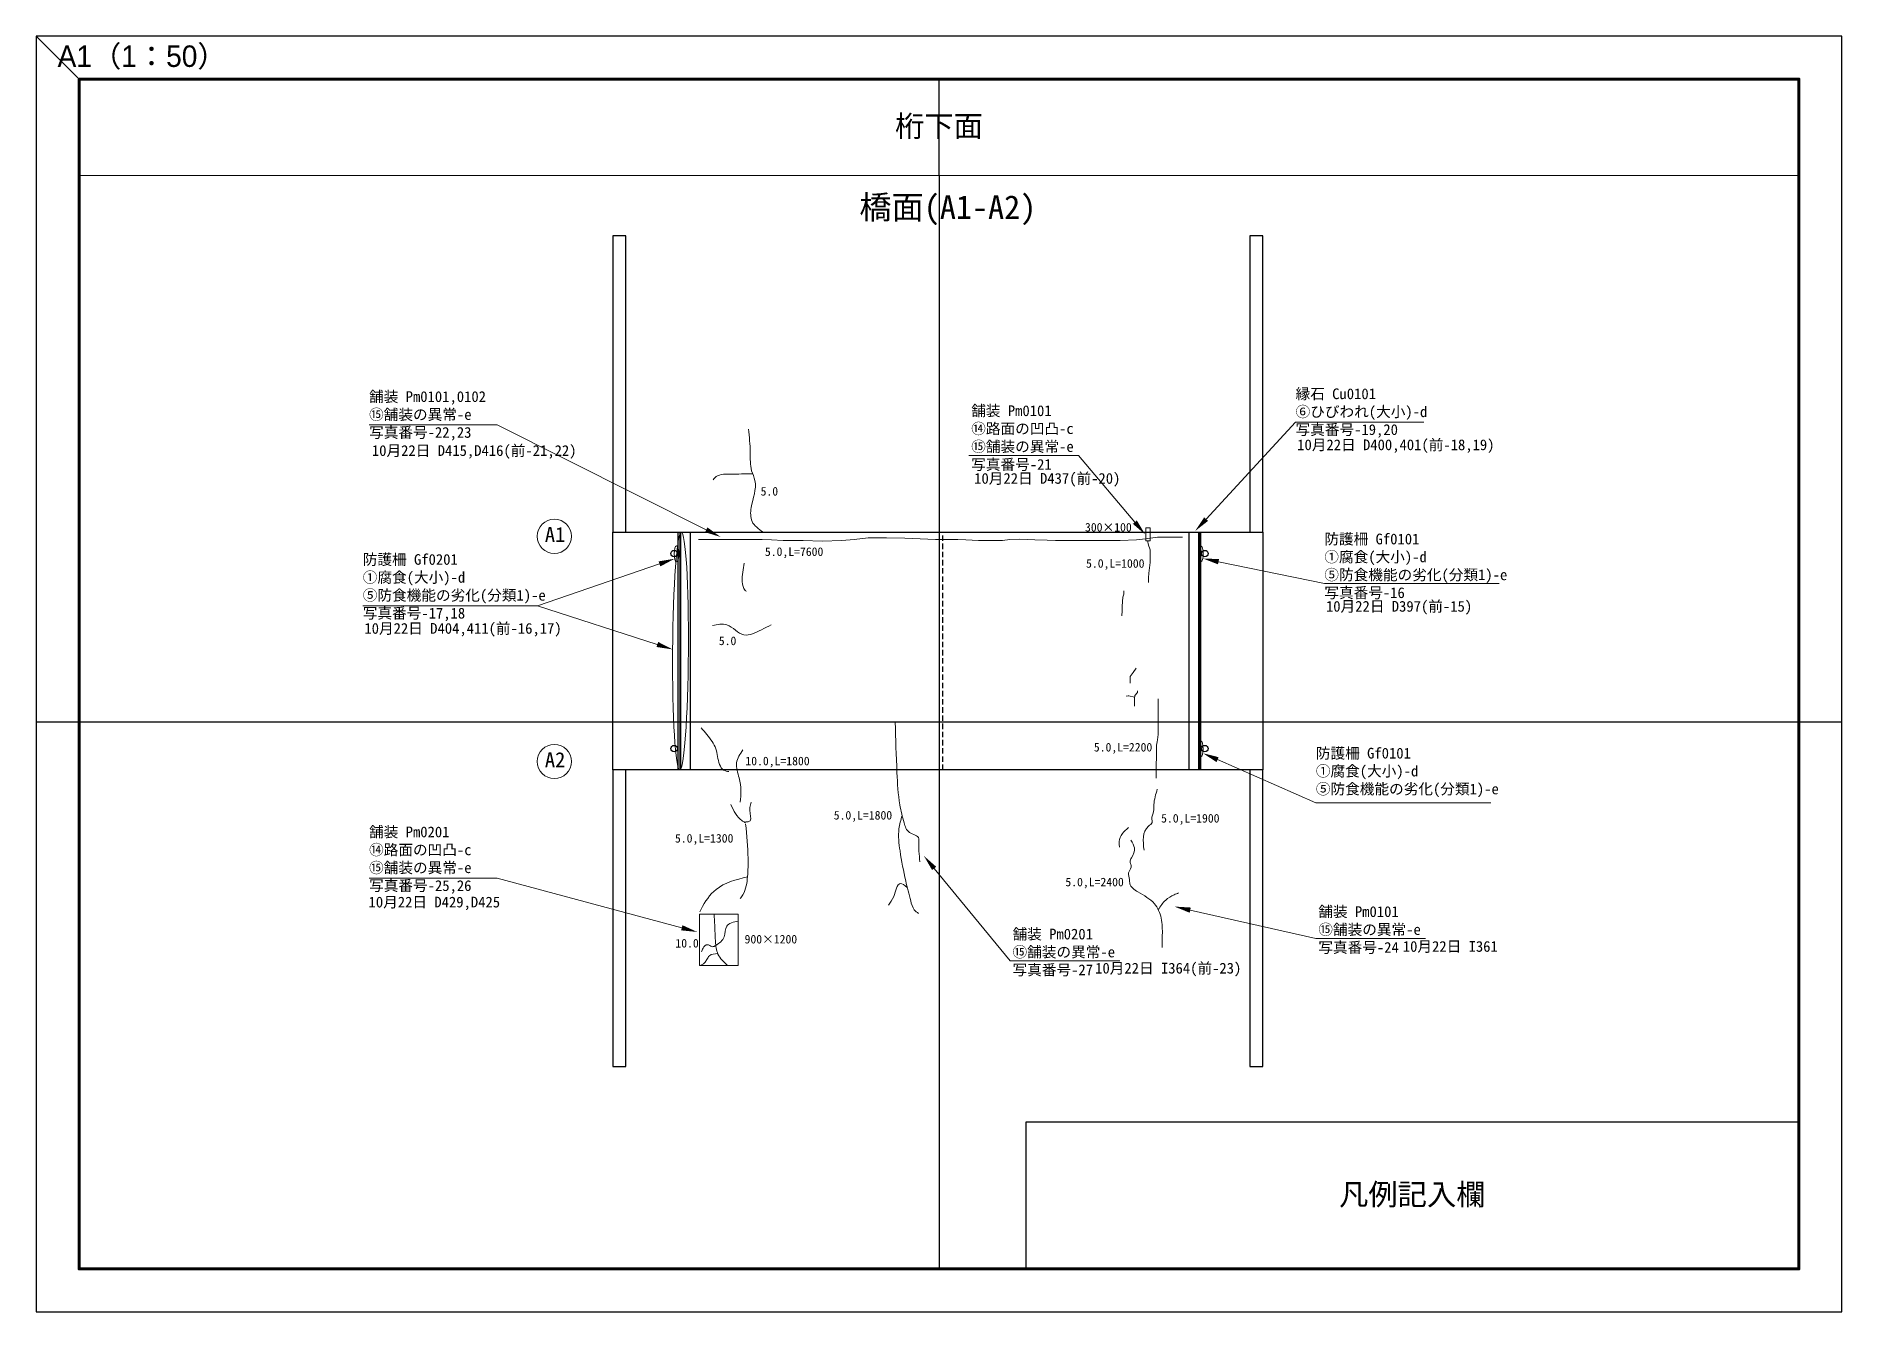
# Model space of a CAD drawing. Header units: millimetres. Extents: x 1462737 to 1504787, y 157083 to 250313.
# Drawn here: x 1462737 to 1504787, y 157083 to 186783 of the extents above; entities that cross this region are included whole.
import ezdxf
from ezdxf import colors
from ezdxf.entities.mleader import LeaderData, LeaderLine
from ezdxf.enums import TextEntityAlignment as Align
from ezdxf.math import Vec2, Vec3

# ---------------------------------------------------------------- set-up
doc = ezdxf.new("R2010")
doc.units = ezdxf.units.MM
doc.linetypes.add('DASHED', pattern=[19.05, 12.7, -6.35])
doc.layers.get('Defpoints').update_dxf_attribs({"color": 4})
for name, color, linetype, lineweight in [('D-DCR-HCH1', 9, 'Continuous', 13), ('D-MTR-FRAM', 7, 'Continuous', 13), ('D-STR', 1, 'Continuous', 25), ('D-STR-DIM', 7, 'Continuous', 13), ('D-STR-HTXT', 7, 'Continuous', 13), ('D-STR-TXT', 7, 'Continuous', 13), ('D-TTL', 2, 'Continuous', 140)]:
    doc.layers.add(name, color=color, linetype=linetype, lineweight=lineweight)
doc.layers.add('ﾀｲﾄﾙ', color=7, linetype='Continuous')
doc.styles.add('MS ゴシック', font='MS Gothic.ttf')
doc.styles.add('MSゴシック', font='MS Gothic.ttf')
doc.styles.get("Standard").update_dxf_attribs({"font": 'arial.ttf'})
doc.styles.add('YOKO_GOTHIC', font='MS Gothic.ttf')

msp = doc.modelspace()

# ---------------------------------------------------------------- texts
at = {"layer": 'D-STR-HTXT', "char_height": 250, "attachment_point": 7, "style": 'MSゴシック'}
for s, insert in [('舗装 Pm0101,0102\\P⑮舗装の異常-e\\P写真番号-22,23', (1470490, 177368)), ('縁石 Cu0101\\P⑥ひびわれ(大小)-d\\P写真番号-19,20', (1492065, 177433))]:
    msp.add_mtext_dynamic_manual_height_columns(s, width=4536.57, gutter_width=25, heights=[0], dxfattribs=dict(at, insert=insert))
at = {"layer": 'D-STR-HTXT', "color": 1, "char_height": 250, "attachment_point": 7, "style": 'MSゴシック'}
for s, insert in [('舗装 Pm0101\\P⑭路面の凹凸-c\\P⑮舗装の異常-e\\P写真番号-21', (1484512, 176659)), ('防護柵 Gf0101\\P①腐食(大小)-d\\P⑤防食機能の劣化(分類1)-e\\P写真番号-16', (1492735, 173673)), ('防護柵 Gf0201\\P①腐食(大小)-d\\P⑤防食機能の劣化(分類1)-e\\P写真番号-17,18', (1470343, 173160)), ('防護柵 Gf0101\\P①腐食(大小)-d\\P⑤防食機能の劣化(分類1)-e', (1492537, 169065)), ('舗装 Pm0201\\P⑭路面の凹凸-c\\P⑮舗装の異常-e\\P写真番号-25,26', (1470490, 166817)), ('舗装 Pm0101\\P⑮舗装の異常-e\\P写真番号-24', (1492595, 165415)), ('舗装 Pm0201\\P⑮舗装の異常-e\\P写真番号-27', (1485474, 164892))]:
    msp.add_mtext_dynamic_manual_height_columns(s, width=4536.57, gutter_width=25, heights=[0], dxfattribs=dict(at, insert=insert))
at = {"layer": 'D-STR-TXT', "insert": (1483762, 184662), "char_height": 500, "attachment_point": 5, "style": 'MS ゴシック'}
msp.add_mtext('{\\fMS PGothic|b0|i0|c128|p50;桁下面}', dxfattribs=at)
at = {"layer": 'D-STR-TXT', "color": 1, "char_height": 200, "attachment_point": 5, "style": 'MSゴシック'}
for s, insert in [('5.0', (1479812, 176185)), ('300×100', (1487706, 175347)), ('5.0,L=1000', (1487867, 174481)), ('5.0', (1478838, 172704)), ('10.0,L=1800', (1480001, 169882)), ('5.0,L=1800', (1481991, 168619)), ('5.0,L=1900', (1489614, 168548)), ('5.0,L=1300', (1478294, 168082)), ('5.0,L=2400', (1487385, 167065)), ('10.0', (1477895, 165663)), ('900×1200', (1479847, 165758))]:
    msp.add_mtext_dynamic_manual_height_columns(s, width=4536.57, gutter_width=25, heights=[0], dxfattribs=dict(at, insert=insert))
at = {"layer": 'D-STR-TXT', "char_height": 200, "attachment_point": 5, "style": 'MSゴシック'}
for s, insert in [('5.0,L=7600', (1480388, 174755)), ('5.0,L=2200', (1488048, 170203))]:
    msp.add_mtext_dynamic_manual_height_columns(s, width=4536.57, gutter_width=25, heights=[0], dxfattribs=dict(at, insert=insert))
at = {"layer": 'Defpoints', "char_height": 500}
for s, insert, attachment_point, style in [('{\\fMS PGothic|b0|i0|c128|p50;A1（1：50）}', (1463237, 186283), 4, 'MS ゴシック'), ('{\\fMS PGothic|b0|i0|c128|p50;凡例記入欄}', (1494783, 159790), 5, 'MSゴシック')]:
    msp.add_mtext(s, dxfattribs=dict(at, insert=insert, attachment_point=attachment_point, style=style))
at = {"layer": 'Defpoints', "char_height": 250, "attachment_point": 7, "style": 'MSゴシック'}
for s, insert in [('10月22日 D415,D416(前-21,22)', (1470556, 176943)), ('10月22日 D400,401(前-18,19)', (1492103, 177077)), ('10月22日 D437(前-20)', (1484581, 176295)), ('10月22日 D397(前-15)', (1492773, 173317)), ('10月22日 D404,411(前-16,17)', (1470381, 172803)), ('10月22日 D429,D425', (1470478, 166434)), ('10月22日 I361', (1494562, 165438)), ('10月22日 I364(前-23)', (1487398, 164893))]:
    msp.add_mtext_dynamic_manual_height_columns(s, width=4536.57, gutter_width=25, heights=[0], dxfattribs=dict(at, insert=insert))
at = {"layer": 'ﾀｲﾄﾙ', "style": 'YOKO_GOTHIC'}
for s, height, p in [('橋面(A1-A2)', 550, (1483967, 182362)), ('A1', 350, (1474822, 174900)), ('A2', 350, (1474822, 169658))]:
    msp.add_text(s, height=height, dxfattribs=at).set_placement(p, align=Align.BOTTOM_CENTER)

# ---------------------------------------------------------------- linework, layer by layer
at = {"layer": 'D-DCR-HCH1'}
for points in [[(1489435, 175115), (1489130, 175115), (1488848, 175115), (1488738, 175102), (1488567, 175078), (1488360, 175054), (1487981, 175041), (1487589, 175041), (1487137, 175041), (1486819, 175041), (1486660, 175041), (1486624, 175041), (1486477, 175041), (1486279, 175048), (1485997, 175056), (1485636, 175069), (1485410, 175061), (1485243, 175041), (1485010, 175041), (1484680, 175041), (1484387, 175054), (1484204, 175066), (1484020, 175066), (1483678, 175066), (1482965, 175096), (1482541, 175102), (1482382, 175102), (1482113, 175102), (1481783, 175066), (1481502, 175041), (1481038, 175029), (1480598, 175041), (1480317, 175041), (1480133, 175041), (1479864, 175054), (1479644, 175066), (1479412, 175066), (1479168, 175066), (1478825, 175066), (1478569, 175066), (1478336, 175066), (1478312, 175066), (1478165, 175066)], [(1488065, 173868), (1488065, 173795), (1488040, 173721), (1488028, 173512), (1488028, 173401), (1488016, 173290)], [(1488356, 172071), (1488286, 171966), (1488216, 171878), (1488216, 171843), (1488216, 171791), (1488216, 171721)], [(1488318, 171396), (1488184, 171422), (1488166, 171422), (1488117, 171416)], [(1488311, 171186), (1488311, 171223), (1488311, 171285), (1488311, 171359), (1488324, 171432), (1488385, 171506), (1488385, 171543)], [(1488865, 171353), (1488865, 171071), (1488865, 170744), (1488865, 170682), (1488865, 170522), (1488853, 170399), (1488841, 170350), (1488829, 170276), (1488829, 170202), (1488829, 170141), (1488829, 170030), (1488829, 169932), (1488816, 169882), (1488816, 169506)]]:
    msp.add_lwpolyline(points, dxfattribs=at)
at = {"layer": 'D-DCR-HCH1', "color": 1}
for points in [[(1488678, 175332), (1488678, 175032), (1488578, 175032), (1488578, 175332)], [(1478188, 165145), (1479088, 165145), (1479088, 166345), (1478188, 166345)]]:
    msp.add_lwpolyline(points, close=True, dxfattribs=at)
msp.add_lwpolyline([(1488627, 175032), (1488627, 175006), (1488630, 174965), (1488646, 174908), (1488665, 174869), (1488676, 174822), (1488676, 174736), (1488676, 174663), (1488676, 174528), (1488663, 174405), (1488651, 174282), (1488639, 174172), (1488639, 174061)], dxfattribs=at)
for centre, major_axis, ratio in [((1477743, 172466), (18, 2768), 0.06661), ((1477651, 174730), (0, 185), 0.300195), ((1489859, 174730), (0, 185), 0.300195), ((1489858, 170190), (0, 185), 0.300195)]:
    msp.add_ellipse(centre, major_axis=major_axis, ratio=ratio, dxfattribs=at)
for points, knots in [([(1479667, 175233), (1479562, 175307), (1479364, 175448), (1479376, 175924), (1479555, 176314), (1479355, 176721), (1479381, 177133), (1479344, 177455), (1479323, 177635)], [0, 0, 0, 0, 359.667048, 681.828298, 1319.799257, 1556.997944, 1986.798592, 2531.889409, 2531.889409, 2531.889409, 2531.889409]), ([(1479425, 176590), (1479254, 176589), (1478968, 176589), (1478593, 176586), (1478516, 176468), (1478505, 176451)], [0, 0, 0, 0, 537.950639, 897.139322, 955.580675, 955.580675, 955.580675, 955.580675]), ([(1479228, 174513), (1479200, 174374), (1479158, 174165), (1479202, 173916), (1479266, 173863), (1479275, 173856)], [0, 0, 0, 0, 431.77322, 649.444267, 681.737498, 681.737498, 681.737498, 681.737498]), ([(1478487, 173059), (1478603, 173085), (1478879, 173145), (1479189, 172727), (1479581, 172946), (1479779, 173040), (1479853, 173076)], [0, 0, 0, 0, 334.711129, 796.766603, 1221.271801, 1473.763717, 1473.763717, 1473.763717, 1473.763717]), ([(1482741, 170812), (1482753, 170421), (1482774, 169780), (1482816, 168986), (1482927, 168529), (1483025, 168205), (1483300, 168178), (1483282, 167901), (1483300, 167724), (1483317, 167560)], [0, 0, 0, 0, 1175.718054, 1929.671268, 2358.667936, 2616.371922, 2878.521863, 2914.860657, 3418.1306, 3418.1306, 3418.1306, 3418.1306]), ([(1478223, 170683), (1478314, 170580), (1478446, 170429), (1478609, 170139), (1478601, 169891), (1478728, 169684), (1478825, 169668), (1478869, 169660)], [0, 0, 0, 0, 413.394432, 601.836735, 979.860675, 1137.780669, 1265.961538, 1265.961538, 1265.961538, 1265.961538]), ([(1479193, 170166), (1479128, 170069), (1478993, 169866), (1479117, 169529), (1479157, 169226), (1479142, 169037), (1479134, 168950)], [0, 0, 0, 0, 333.532217, 691.590259, 994.999342, 1256.941747, 1256.941747, 1256.941747, 1256.941747]), ([(1488844, 169249), (1488808, 169131), (1488752, 168943), (1488768, 168707), (1488704, 168578), (1488747, 168462), (1488480, 168304), (1488511, 168046), (1488537, 167833)], [0, 0, 0, 0, 366.499347, 586.676973, 689.211878, 783.293806, 905.159474, 1471.806698, 1471.806698, 1471.806698, 1471.806698]), ([(1478915, 168893), (1478982, 168748), (1479061, 168578), (1479219, 168492), (1479243, 168479)], [0, 0, 0, 0, 454.029497, 534.957323, 534.957323, 534.957323, 534.957323]), ([(1479387, 168946), (1479366, 168869), (1479331, 168734), (1479419, 168466), (1479224, 168495), (1479248, 168473), (1479251, 168471)], [0, 0, 0, 0, 263.642163, 461.623356, 536.510183, 548.113924, 548.113924, 548.113924, 548.113924]), ([(1482902, 168640), (1482872, 168538), (1482795, 168268), (1482856, 167747), (1482966, 167188), (1483079, 166739), (1483153, 166456), (1483249, 166385), (1483284, 166359)], [0, 0, 0, 0, 318.91586, 834.985963, 1545.088153, 2026.092645, 2249.107541, 2378.088282, 2378.088282, 2378.088282, 2378.088282]), ([(1479259, 168443), (1479285, 168176), (1479324, 167768), (1479311, 167218), (1479265, 166882), (1479155, 166733), (1479134, 166703)], [0, 0, 0, 0, 803.269746, 1223.503914, 1664.98891, 1774.663793, 1774.663793, 1774.663793, 1774.663793]), ([(1488175, 168358), (1488110, 168302), (1487996, 168203), (1487946, 168022), (1487962, 167932), (1487966, 167904)], [0, 0, 0, 0, 254.931035, 443.534702, 527.684285, 527.684285, 527.684285, 527.684285]), ([(1488229, 168062), (1488267, 168003), (1488349, 167872), (1488271, 167697), (1488189, 167564), (1488279, 167450), (1488138, 167317), (1488204, 167170), (1488194, 166990), (1488461, 166809), (1488788, 166648), (1488966, 166242), (1488962, 165891), (1488962, 165664), (1488962, 165568)], [0, 0, 0, 0, 197.733779, 436.913315, 537.308637, 618.142438, 805.493712, 963.801489, 1062.469608, 1327.866025, 1804.360891, 2174.274492, 2567.614145, 2855.745758, 2855.745758, 2855.745758, 2855.745758]), ([(1479302, 167208), (1479035, 167144), (1478575, 167033), (1478300, 166608), (1478200, 166417), (1478189, 166395)], [0, 0, 0, 0, 787.918501, 1360.752202, 1434.515573, 1434.515573, 1434.515573, 1434.515573]), ([(1483023, 166966), (1482962, 167012), (1482794, 167141), (1482734, 166754), (1482629, 166610), (1482585, 166550)], [0, 0, 0, 0, 186.452093, 520.55992, 760.151324, 760.151324, 760.151324, 760.151324]), ([(1488867, 166448), (1488920, 166526), (1489016, 166672), (1489200, 166779), (1489306, 166822), (1489339, 166835)], [0, 0, 0, 0, 280.189388, 515.478722, 623.411017, 623.411017, 623.411017, 623.411017]), ([(1478526, 166345), (1478534, 166172), (1478544, 165959), (1478558, 165648), (1478588, 165381), (1478749, 165227), (1478835, 165145)], [0, 0, 0, 0, 517.122214, 639.315299, 939.399925, 1285.273592, 1285.273592, 1285.273592, 1285.273592]), ([(1479088, 166179), (1478976, 166158), (1478767, 166118), (1478801, 165778), (1478646, 165669), (1478564, 165612)], [0, 0, 0, 0, 292.855629, 550.150244, 829.764907, 829.764907, 829.764907, 829.764907]), ([(1478610, 165424), (1478536, 165421), (1478423, 165415), (1478358, 165288), (1478299, 165193), (1478228, 165162), (1478188, 165145)], [0, 0, 0, 0, 201.291365, 307.19069, 403.602725, 531.876768, 531.876768, 531.876768, 531.876768]), ([(1478564, 165612), (1478537, 165597), (1478469, 165559), (1478363, 165673), (1478264, 165558), (1478240, 165491), (1478230, 165462)], [0, 0, 0, 0, 88.200258, 213.19017, 339.834482, 435.162939, 435.162939, 435.162939, 435.162939])]:
    msp.add_open_spline(points, degree=3, knots=knots, dxfattribs=at)
at = {"layer": 'D-MTR-FRAM'}
msp.add_lwpolyline([(1463737, 183541), (1463737, 158083), (1503787, 158083), (1503787, 183541)], close=True, dxfattribs=at)
at = {"layer": 'D-STR', "color": 0, "linetype": 'Continuous'}
for p, q in [((1477688, 169698), (1477688, 175233)), ((1477724, 175233), (1477724, 169698)), ((1489823, 175233), (1489823, 169698)), ((1489859, 169698), (1489859, 175233)), ((1477652, 174782), (1477688, 174782)), ((1477652, 174690), (1477688, 174690)), ((1489895, 174782), (1489859, 174782)), ((1489895, 174690), (1489859, 174690)), ((1477652, 170242), (1477688, 170242)), ((1477652, 170149), (1477688, 170149)), ((1489895, 170242), (1489859, 170242)), ((1489895, 170149), (1489859, 170149))]:
    msp.add_line(p, q, dxfattribs=at)
at = {"layer": 'D-STR', "color": 0}
for p, q in [((1477743, 175233), (1477743, 169698)), ((1477968, 175233), (1477968, 169698)), ((1489578, 175233), (1489578, 169698)), ((1489803, 175233), (1489803, 169698))]:
    msp.add_line(p, q, dxfattribs=at)
at = {"layer": 'D-STR', "color": 0, "linetype": 'DASHED', "ltscale": 10}
msp.add_line((1483848, 169698), (1483848, 175233), dxfattribs=at)
at = {"layer": 'D-STR', "color": 0}
for points in [[(1476168, 175233), (1476468, 175233), (1476468, 182133), (1476168, 182133)], [(1491003, 175233), (1491303, 175233), (1491303, 182133), (1491003, 182133)], [(1476168, 175233), (1491303, 175233), (1491303, 169698), (1476168, 169698)], [(1476168, 162799), (1476468, 162799), (1476468, 169698), (1476168, 169698)], [(1491003, 162799), (1491303, 162799), (1491303, 169698), (1491003, 169698)]]:
    msp.add_lwpolyline(points, close=True, dxfattribs=at)
at = {"layer": 'D-STR', "color": 0, "linetype": 'Continuous'}
for centre in [(1477594, 174736), (1489952, 174736), (1477594, 170196), (1489952, 170196)]:
    msp.add_circle(centre, 74.7, dxfattribs=at)
at = {"layer": 'D-STR-DIM'}
for centre in [(1474805, 175138), (1474805, 169896)]:
    msp.add_circle(centre, 398, dxfattribs=at)
at = {"layer": 'D-TTL', "linetype": 'Continuous'}
msp.add_lwpolyline([(1463737, 185783), (1503787, 185783), (1503787, 158083), (1463737, 158083)], close=True, dxfattribs=at)
at = {"layer": 'Defpoints'}
for p, q in [((1462737, 186783), (1463737, 185783)), ((1483762, 183541), (1483762, 185783))]:
    msp.add_line(p, q, dxfattribs=at)
at = {"layer": 'Defpoints', "linetype": 'Continuous'}
for p, q in [((1483762, 183541), (1483762, 158083)), ((1483762, 170812), (1462737, 170812)), ((1504787, 170812), (1483762, 170812))]:
    msp.add_line(p, q, dxfattribs=at)
msp.add_lwpolyline([(1462737, 157083), (1504787, 157083), (1504787, 186783), (1462737, 186783)], close=True, dxfattribs=at)
at = {"layer": 'Defpoints'}
msp.add_lwpolyline([(1485780, 158083), (1503787, 158083), (1503787, 161498), (1485780, 161498)], close=True, dxfattribs=at)

msp.set_redraw_order([(e.dxf.handle, doc.entitydb.next_handle()) for e in msp.query("TEXT MTEXT ATTDEF DIMENSION ARC_DIMENSION")])  # texts and dimensions are drawn at this point

# ---------------------------------------------------------------- leaders
at = {"layer": 'D-STR-HTXT'}
ml = msp.add_multileader_mtext('Standard', dxfattribs=at)
ml.set_content('')
ml.set_leader_properties(color=256, linetype='ByLayer', lineweight=13)
ml.build(insert=Vec2(0, 0))
ml.multileader.update_dxf_attribs({"text_left_attachment_type": 8, "text_right_attachment_type": 5, "dogleg_length": 5000, "arrow_head_size": 375})
ctx = ml.context
ctx.base_point, ctx.char_height, ctx.arrow_head_size, ctx.landing_gap_size, ctx.plane_origin = Vec3(1470490, 177731), 100, 375, 1, Vec3(1469413, 176442)
ctx.left_attachment, ctx.right_attachment = 8, 5
notes = []
notes.append((ctx, [(1, (1, 1, 0), (1473474, 177731), (-1, 0), 2984, [(0, [(1478677, 175122)], 0, [])])]))
ctx.mtext, ml.multileader.dxf.content_type = None, 0
ml = msp.add_multileader_mtext('Standard', dxfattribs=at)
ml.set_content('')
ml.set_leader_properties(color=256, linetype='ByLayer', lineweight=13)
ml.build(insert=Vec2(0, 0))
ml.multileader.update_dxf_attribs({"text_left_attachment_type": 8, "text_right_attachment_type": 5, "dogleg_length": 5000, "arrow_head_size": 375})
ctx = ml.context
ctx.base_point, ctx.char_height, ctx.arrow_head_size, ctx.landing_gap_size, ctx.plane_origin = Vec3(1495049, 177796), 100, 375, 1, Vec3(1490988, 176507)
ctx.left_attachment, ctx.right_attachment = 8, 5
notes.append((ctx, [(0, (1, 1, 0), (1492065, 177796), (1, 0), 2984, [(0, [(1489727, 175262)], 0, [])])]))
ctx.mtext, ml.multileader.dxf.content_type = None, 0
at = {"layer": 'D-STR-HTXT', "color": 1}
ml = msp.add_multileader_mtext('Standard', dxfattribs=at)
ml.set_content('')
ml.set_leader_properties(color=256, linetype='ByLayer', lineweight=13)
ml.build(insert=Vec2(0, 0))
ml.multileader.update_dxf_attribs({"text_left_attachment_type": 8, "text_right_attachment_type": 5, "dogleg_length": 5000, "arrow_head_size": 375})
ctx = ml.context
ctx.base_point, ctx.char_height, ctx.arrow_head_size, ctx.landing_gap_size, ctx.plane_origin = Vec3(1484455, 177022), 100, 375, 1, Vec3(1483435, 175733)
ctx.left_attachment, ctx.right_attachment = 8, 5
notes.append((ctx, [(1, (1, 1, 0), (1487007, 177022), (-1, 0), 2553, [(0, [(1488564, 175182)], 0, [])])]))
ctx.mtext, ml.multileader.dxf.content_type = None, 0
ml = msp.add_multileader_mtext('Standard', dxfattribs=at)
ml.set_content('')
ml.set_leader_properties(color=256, linetype='ByLayer', lineweight=13)
ml.build(insert=Vec2(0, 0))
ml.multileader.update_dxf_attribs({"text_left_attachment_type": 8, "text_right_attachment_type": 5, "dogleg_length": 5000, "arrow_head_size": 375})
ctx = ml.context
ctx.base_point, ctx.char_height, ctx.arrow_head_size, ctx.landing_gap_size, ctx.plane_origin = Vec3(1474335, 173522), 100, 375, 1, Vec3(1470555, 171477)
ctx.left_attachment, ctx.right_attachment = 8, 5
notes.append((ctx, [(1, (1, 1, 0), (1474416, 173522), (-1, 0), 80.4, [(0, [(1477607, 174617)], 0, [])])]))
ctx.mtext, ml.multileader.dxf.content_type = None, 0
ml = msp.add_multileader_mtext('Standard', dxfattribs=at)
ml.set_content('')
ml.set_leader_properties(color=256, linetype='ByLayer', lineweight=13)
ml.build(insert=Vec2(0, 0))
ml.multileader.update_dxf_attribs({"text_left_attachment_type": 8, "text_right_attachment_type": 5, "dogleg_length": 5000, "arrow_head_size": 375})
ctx = ml.context
ctx.base_point, ctx.char_height, ctx.arrow_head_size, ctx.landing_gap_size, ctx.plane_origin = Vec3(1496807, 174036), 100, 375, 1, Vec3(1491658, 172747)
ctx.left_attachment, ctx.right_attachment = 8, 5
notes.append((ctx, [(0, (1, 1, 0), (1492735, 174036), (1, 0), 4072, [(0, [(1489904, 174623)], 0, [])])]))
ctx.mtext, ml.multileader.dxf.content_type = None, 0
ml = msp.add_multileader_mtext('Standard', dxfattribs=at)
ml.set_content('')
ml.set_leader_properties(color=256, linetype='ByLayer', lineweight=13)
ml.build(insert=Vec2(0, 0))
ml.multileader.update_dxf_attribs({"text_left_attachment_type": 8, "text_right_attachment_type": 5, "dogleg_length": 5000, "arrow_head_size": 375})
ctx = ml.context
ctx.base_point, ctx.char_height, ctx.arrow_head_size, ctx.landing_gap_size, ctx.plane_origin = Vec3(1470343, 173522), 100, 375, 1, Vec3(1469266, 172233)
ctx.left_attachment, ctx.right_attachment = 8, 5
notes.append((ctx, [(1, (1, 1, 0), (1474416, 173522), (-1, 0), 4072, [(0, [(1477559, 172505)], 0, [])])]))
ctx.mtext, ml.multileader.dxf.content_type = None, 0
ml = msp.add_multileader_mtext('Standard', dxfattribs=at)
ml.set_content('')
ml.set_leader_properties(color=256, linetype='ByLayer', lineweight=13)
ml.build(insert=Vec2(0, 0))
ml.multileader.update_dxf_attribs({"text_left_attachment_type": 8, "text_right_attachment_type": 5, "dogleg_length": 5000, "arrow_head_size": 375})
ctx = ml.context
ctx.base_point, ctx.char_height, ctx.arrow_head_size, ctx.landing_gap_size, ctx.plane_origin = Vec3(1496610, 168934), 100, 375, 1, Vec3(1491460, 167645)
ctx.left_attachment, ctx.right_attachment = 8, 5
notes.append((ctx, [(0, (1, 1, 0), (1492537, 168934), (1, 0), 4072, [(0, [(1489905, 170090)], 0, [])])]))
ctx.mtext, ml.multileader.dxf.content_type = None, 0
ml = msp.add_multileader_mtext('Standard', dxfattribs=at)
ml.set_content('')
ml.set_leader_properties(color=256, linetype='ByLayer', lineweight=13)
ml.build(insert=Vec2(0, 0))
ml.multileader.update_dxf_attribs({"text_left_attachment_type": 8, "text_right_attachment_type": 5, "dogleg_length": 5000, "arrow_head_size": 375})
ctx = ml.context
ctx.base_point, ctx.char_height, ctx.arrow_head_size, ctx.landing_gap_size, ctx.plane_origin = Vec3(1487969, 165255), 100, 375, 1, Vec3(1484397, 163966)
ctx.left_attachment, ctx.right_attachment = 8, 5
notes.append((ctx, [(0, (1, 1, 0), (1485417, 165255), (1, 0), 2553, [(0, [(1483411, 167697)], 0, [])])]))
ctx.mtext, ml.multileader.dxf.content_type = None, 0
ml = msp.add_multileader_mtext('Standard', dxfattribs=at)
ml.set_content('')
ml.set_leader_properties(color=256, linetype='ByLayer', lineweight=13)
ml.build(insert=Vec2(0, 0))
ml.multileader.update_dxf_attribs({"text_left_attachment_type": 8, "text_right_attachment_type": 5, "dogleg_length": 5000, "arrow_head_size": 375})
ctx = ml.context
ctx.base_point, ctx.char_height, ctx.arrow_head_size, ctx.landing_gap_size, ctx.plane_origin = Vec3(1470490, 167180), 100, 375, 1, Vec3(1469413, 165891)
ctx.left_attachment, ctx.right_attachment = 8, 5
notes.append((ctx, [(1, (1, 1, 0), (1473474, 167180), (-1, 0), 2984, [(0, [(1478134, 165927)], 0, [])])]))
ctx.mtext, ml.multileader.dxf.content_type = None, 0
ml = msp.add_multileader_mtext('Standard', dxfattribs=at)
ml.set_content('')
ml.set_leader_properties(color=256, linetype='ByLayer', lineweight=13)
ml.build(insert=Vec2(0, 0))
ml.multileader.update_dxf_attribs({"text_left_attachment_type": 8, "text_right_attachment_type": 5, "dogleg_length": 5000, "arrow_head_size": 375})
ctx = ml.context
ctx.base_point, ctx.char_height, ctx.arrow_head_size, ctx.landing_gap_size, ctx.plane_origin = Vec3(1495090, 165778), 100, 375, 1, Vec3(1491518, 164489)
ctx.left_attachment, ctx.right_attachment = 8, 5
notes.append((ctx, [(0, (1, 1, 0), (1492537, 165778), (1, 0), 2553, [(0, [(1489246, 166518)], 0, [])])]))
ctx.mtext, ml.multileader.dxf.content_type = None, 0
for ctx, leaders in notes:
    for number, flags, end, landing, length, lines in leaders:
        leader = LeaderData()
        leader.index, (leader.has_last_leader_line, leader.has_dogleg_vector, leader.attachment_direction) = number, flags
        leader.last_leader_point, leader.dogleg_vector, leader.dogleg_length = Vec3(end), Vec3(landing), length
        for number, points, colour, breaks in lines:
            line = LeaderLine()
            line.index, line.vertices, line.color, line.breaks = number, Vec3.list(points), colors.encode_raw_color(colour), breaks
            leader.lines.append(line)
        ctx.leaders.append(leader)

doc.saveas('drawing.dxf')
